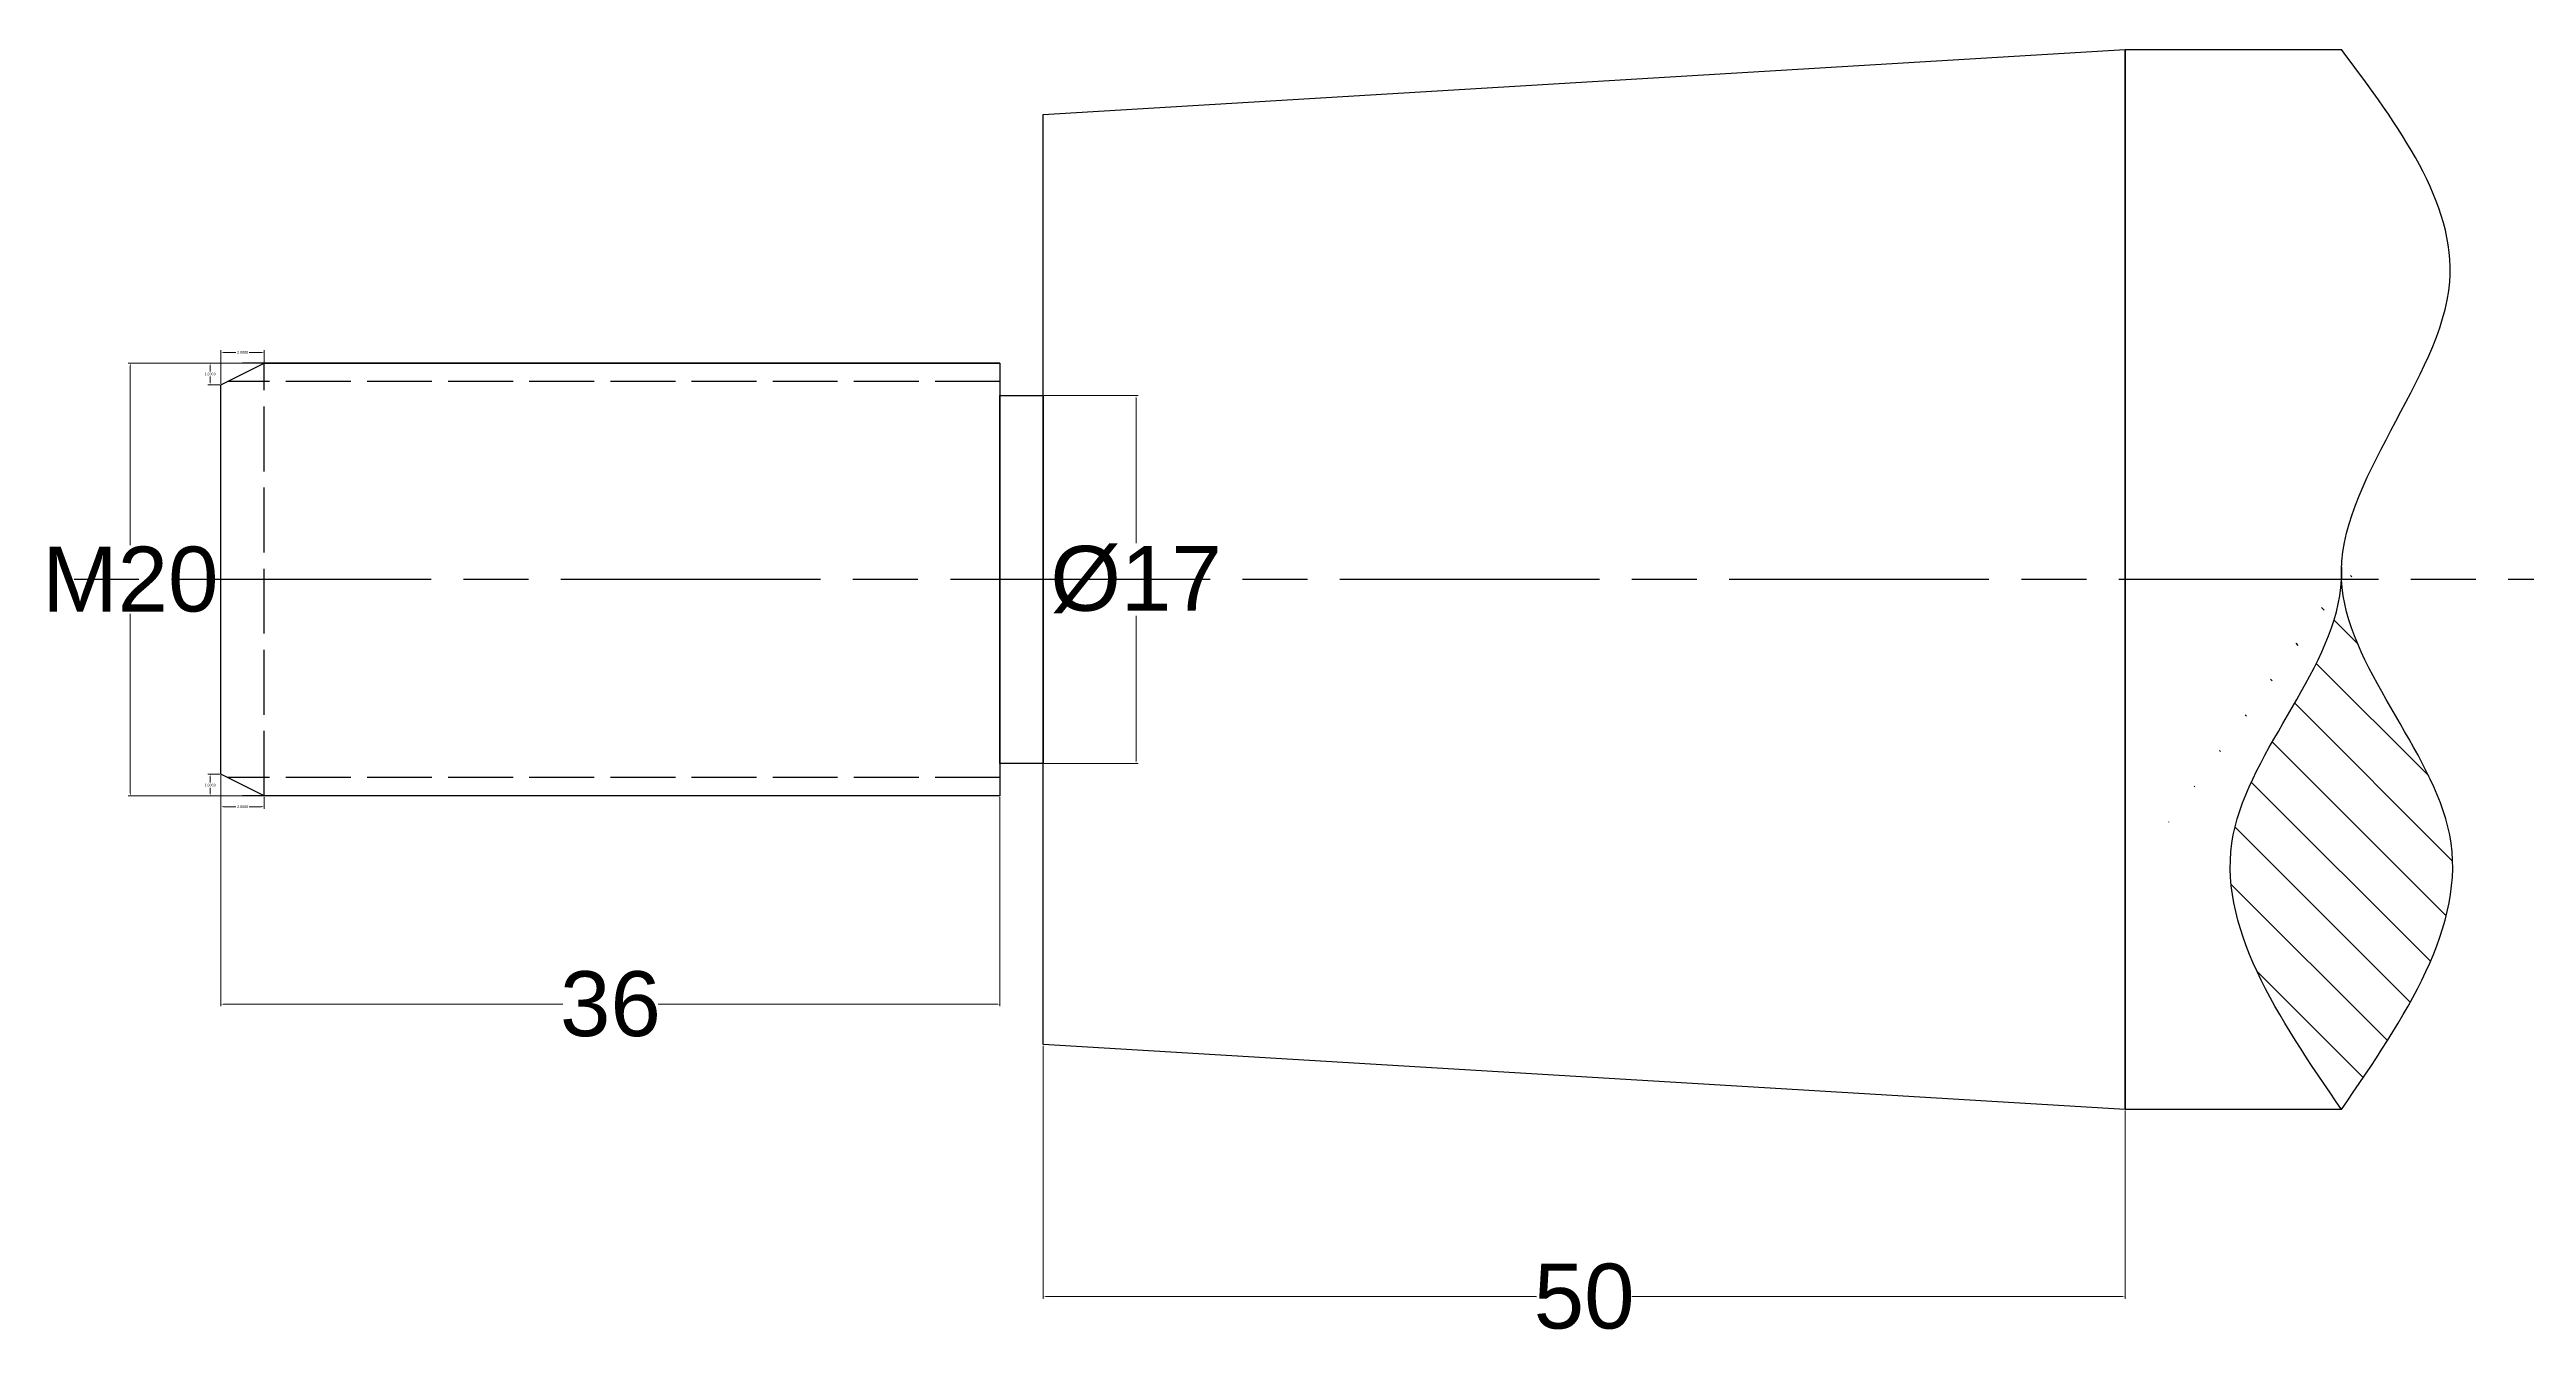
# Model space of a CAD drawing. Header units: inches. Extents: x -831 to 562, y -423 to 205.
# Drawn here: x 336 to 450.4, y 125.3 to 184.5 of the extents above; entities that cross this region are included whole.
import ezdxf

# ---------------------------------------------------------------- set-up
doc = ezdxf.new("R2010")
doc.units = ezdxf.units.IN
doc.header["$MEASUREMENT"] = 0
doc.linetypes.add('AM_ISO02W050x2', pattern=[3.75, 3, -0.75])
doc.linetypes.add('AM_ISO08W050', pattern=[18, 12, -1.5, 3, -1.5])
doc.layers.add('AM_5', color=3, linetype='Continuous', lineweight=15)
doc.styles.get("Standard").update_dxf_attribs({"font": 'arial.ttf'})
doc.dimstyles.new('AM_ANSI$0', dxfattribs={"dimtxt": 0.12, "dimasz": 0.12, "dimexe": 0.1, "dimexo": 0.05, "dimgap": 0.06, "dimtad": 0, "dimtih": 1, "dimtoh": 1, "dimdec": 4, "dimzin": 7, "dimdsep": 46, "dimtxsty": 'Standard', "dimcen": 0, "dimclrd": 256, "dimclre": 256, "dimclrt": 2, "dimadec": 0, "dimazin": 2, "dimtp": 0.1, "dimtm": 0.1, "dimtfac": 0.71, "dimtdec": 4, "dimtofl": 0, "dimtmove": 0, "dimatfit": 3, "dimfxl": 1, "dimtolj": 1, "dimtzin": 7, "dimlwd": -1, "dimlwe": -1, "dimarcsym": 1})

# ---------------------------------------------------------------- blocks, each defined once
blk = doc.blocks.new('*D25')
at = {"layer": 'AM_5', "linetype": 'ByBlock', "transparency": 16777216}
for p, q in [((343.8734070405349, 169.0246814385515), (343.8734070405349, 170.5746814385515)), ((345.8734070405349, 170.0246814385515), (345.8734070405349, 170.5746814385515)), ((343.9934070405349, 170.4746814385515), (344.5635025384885, 170.4746814385515)), ((345.7534070405349, 170.4746814385515), (345.1833115425812, 170.4746814385515))]:
    blk.add_line(p, q, dxfattribs=at)
at = {"layer": 'AM_5', "transparency": 16777216}
for points in [[(343.9934070405349, 170.4946814385515), (343.9934070405349, 170.4546814385515), (343.8734070405349, 170.4746814385515)], [(345.7534070405349, 170.4946814385515), (345.7534070405349, 170.4546814385515), (345.8734070405349, 170.4746814385515)]]:
    blk.add_solid(points, dxfattribs=at)
at = {"layer": 'Defpoints', "color": 0, "transparency": 16777216}
for p in [(345.8734070405349, 170.4746814385515), (345.8734070405349, 169.9746814385515), (343.8734070405349, 168.9746814385515)]:
    blk.add_point(p, dxfattribs=at)
at = {"layer": 'AM_5', "color": 2, "transparency": 16777216, "insert": (344.8734070405349, 170.4746814385515), "char_height": 0.12, "attachment_point": 5}
blk.add_mtext('\\A1;2.0000', dxfattribs=at)
blk = doc.blocks.new('*D26')
at = {"layer": 'AM_5', "linetype": 'ByBlock', "transparency": 16777216}
for p, q in [((345.823407040535, 169.9746814385515), (343.2734070405351, 169.9746814385515)), ((343.3734070405351, 169.8546814385515), (343.3734070405351, 169.5959501970781)), ((343.823407040535, 168.9746814385515), (343.2734070405351, 168.9746814385515)), ((343.3734070405351, 169.0946814385515), (343.3734070405351, 169.3534126800249))]:
    blk.add_line(p, q, dxfattribs=at)
at = {"layer": 'AM_5', "transparency": 16777216}
for points in [[(343.3534070405351, 169.8546814385515), (343.3934070405351, 169.8546814385515), (343.3734070405351, 169.9746814385515)], [(343.3534070405351, 169.0946814385515), (343.3934070405351, 169.0946814385515), (343.3734070405351, 168.9746814385515)]]:
    blk.add_solid(points, dxfattribs=at)
at = {"layer": 'Defpoints', "color": 0, "transparency": 16777216}
for p in [(345.873407040535, 169.9746814385515), (343.3734070405351, 168.9746814385515), (343.873407040535, 168.9746814385515)]:
    blk.add_point(p, dxfattribs=at)
at = {"layer": 'AM_5', "color": 2, "transparency": 16777216, "insert": (343.3734070405351, 169.4746814385514), "char_height": 0.12, "attachment_point": 5}
blk.add_mtext('\\A1;1.0000', dxfattribs=at)
blk = doc.blocks.new('*D27')
at = {"layer": 'AM_5', "linetype": 'ByBlock', "transparency": 16777216}
for p, q in [((343.8734070405349, 150.9246814385515), (343.8734070405349, 149.3746814385515)), ((343.9934070405349, 149.4746814385515), (344.5635025384885, 149.4746814385515)), ((345.7534070405349, 149.4746814385515), (345.1833115425812, 149.4746814385515)), ((345.8734070405349, 149.9246814385515), (345.8734070405349, 149.3746814385515))]:
    blk.add_line(p, q, dxfattribs=at)
at = {"layer": 'AM_5', "transparency": 16777216}
for points in [[(343.9934070405349, 149.4946814385515), (343.9934070405349, 149.4546814385515), (343.8734070405349, 149.4746814385515)], [(345.7534070405349, 149.4946814385515), (345.7534070405349, 149.4546814385515), (345.8734070405349, 149.4746814385515)]]:
    blk.add_solid(points, dxfattribs=at)
at = {"layer": 'Defpoints', "color": 0, "transparency": 16777216}
for p in [(343.8734070405349, 150.9746814385515), (345.8734070405349, 149.9746814385515), (345.8734070405349, 149.4746814385515)]:
    blk.add_point(p, dxfattribs=at)
at = {"layer": 'AM_5', "color": 2, "transparency": 16777216, "insert": (344.8734070405349, 149.4746814385515), "char_height": 0.12, "attachment_point": 5}
blk.add_mtext('\\A1;2.0000', dxfattribs=at)
blk = doc.blocks.new('*D28')
at = {"layer": 'AM_5', "linetype": 'ByBlock', "transparency": 16777216}
for p, q in [((343.823407040535, 150.9746814385515), (343.2734070405351, 150.9746814385515)), ((345.823407040535, 149.9746814385515), (343.2734070405351, 149.9746814385515)), ((343.3734070405351, 150.8546814385515), (343.3734070405351, 150.5959501970781)), ((343.3734070405351, 150.0946814385515), (343.3734070405351, 150.3534126800249))]:
    blk.add_line(p, q, dxfattribs=at)
at = {"layer": 'AM_5', "transparency": 16777216}
for points in [[(343.3534070405351, 150.8546814385515), (343.3934070405351, 150.8546814385515), (343.3734070405351, 150.9746814385515)], [(343.3534070405351, 150.0946814385515), (343.3934070405351, 150.0946814385515), (343.3734070405351, 149.9746814385515)]]:
    blk.add_solid(points, dxfattribs=at)
at = {"layer": 'Defpoints', "color": 0, "transparency": 16777216}
for p in [(343.3734070405351, 150.9746814385515), (343.873407040535, 150.9746814385515), (345.873407040535, 149.9746814385515)]:
    blk.add_point(p, dxfattribs=at)
at = {"layer": 'AM_5', "color": 2, "transparency": 16777216, "insert": (343.3734070405351, 150.4746814385514), "char_height": 0.12, "attachment_point": 5}
blk.add_mtext('\\A1;1.0000', dxfattribs=at)
blk = doc.blocks.new('*D66')
at = {"layer": 'AM_5', "linetype": 'ByBlock', "transparency": 16777216}
for p, q in [((343.8734070405349, 150.9246814385515), (343.8734070405349, 140.2464945705664)), ((379.8734070405349, 149.9246814385515), (379.8734070405349, 140.2464945705664)), ((343.9934070405349, 140.3464945705664), (359.6667494689114, 140.3464945705664)), ((379.7534070405349, 140.3464945705664), (364.0800646121583, 140.3464945705664))]:
    blk.add_line(p, q, dxfattribs=at)
at = {"layer": 'AM_5', "transparency": 16777216}
for points in [[(343.9934070405349, 140.3664945705664), (343.9934070405349, 140.3264945705664), (343.8734070405349, 140.3464945705664)], [(379.7534070405349, 140.3664945705664), (379.7534070405349, 140.3264945705664), (379.8734070405349, 140.3464945705664)]]:
    blk.add_solid(points, dxfattribs=at)
at = {"layer": 'Defpoints', "color": 0, "transparency": 16777216}
for p in [(343.8734070405349, 150.9746814385515), (379.8734070405349, 149.9746814385515), (343.8734070405349, 140.3464945705664)]:
    blk.add_point(p, dxfattribs=at)
at = {"layer": 'AM_5', "color": 2, "transparency": 16777216, "insert": (361.8734070405349, 140.3464945705664), "char_height": 0.12, "attachment_point": 5}
blk.add_mtext('\\A1;{\\H3;36}', dxfattribs=at)
blk = doc.blocks.new('*D67')
at = {"layer": 'AM_5', "linetype": 'ByBlock', "transparency": 16777216}
for p, q in [((381.8734070405349, 138.4246814385515), (381.8734070405349, 126.7297005297045)), ((431.8734070405349, 135.4246814385515), (431.8734070405349, 126.7297005297045)), ((381.9934070405349, 126.8297005297045), (404.6698190459919, 126.8297005297045)), ((431.7534070405349, 126.8297005297045), (409.0769950350779, 126.8297005297045))]:
    blk.add_line(p, q, dxfattribs=at)
at = {"layer": 'AM_5', "transparency": 16777216}
for points in [[(381.9934070405349, 126.8497005297045), (381.9934070405349, 126.8097005297045), (381.8734070405349, 126.8297005297045)], [(431.7534070405349, 126.8497005297045), (431.7534070405349, 126.8097005297045), (431.8734070405349, 126.8297005297045)]]:
    blk.add_solid(points, dxfattribs=at)
at = {"layer": 'Defpoints', "color": 0, "transparency": 16777216}
for p in [(381.8734070405349, 138.4746814385515), (431.8734070405349, 135.4746814385515), (381.8734070405349, 126.8297005297045)]:
    blk.add_point(p, dxfattribs=at)
at = {"layer": 'AM_5', "color": 2, "transparency": 16777216, "insert": (406.8734070405349, 126.8297005297045), "char_height": 0.12, "attachment_point": 5}
blk.add_mtext('\\A1;{\\H3;50}', dxfattribs=at)
blk = doc.blocks.new('*D68')
at = {"layer": 'AM_5', "linetype": 'ByBlock', "transparency": 16777216}
for p, q in [((381.923407040535, 168.4746814385515), (386.2644399905499, 168.4746814385515)), ((386.1644399905499, 168.3546814385515), (386.1644399905499, 161.65030217525)), ((386.1644399905499, 151.5946814385515), (386.1644399905499, 158.299060701853)), ((381.923407040535, 151.4746814385515), (386.2644399905499, 151.4746814385515))]:
    blk.add_line(p, q, dxfattribs=at)
at = {"layer": 'AM_5', "transparency": 16777216}
for points in [[(386.1444399905499, 168.3546814385515), (386.1844399905499, 168.3546814385515), (386.1644399905499, 168.4746814385515)], [(386.1444399905499, 151.5946814385515), (386.1844399905499, 151.5946814385515), (386.1644399905499, 151.4746814385515)]]:
    blk.add_solid(points, dxfattribs=at)
at = {"layer": 'Defpoints', "color": 0, "transparency": 16777216}
for p in [(381.873407040535, 168.4746814385515), (381.873407040535, 151.4746814385515), (386.1644399905499, 151.4746814385515)]:
    blk.add_point(p, dxfattribs=at)
at = {"layer": 'AM_5', "color": 2, "transparency": 16777216, "insert": (386.1644399905499, 159.9746814385514), "char_height": 0.12, "attachment_point": 5}
blk.add_mtext('\\A1;{\\H3;%%C17}', dxfattribs=at)
blk = doc.blocks.new('*D69')
at = {"layer": 'AM_5', "linetype": 'ByBlock', "transparency": 16777216}
for p, q in [((345.823407040535, 169.9746814385515), (339.5827669048711, 169.9746814385515)), ((339.6827669048711, 169.8546814385515), (339.6827669048711, 161.5664004017166)), ((339.6827669048711, 150.0946814385515), (339.6827669048711, 158.3829624753864)), ((345.823407040535, 149.9746814385515), (339.5827669048711, 149.9746814385515))]:
    blk.add_line(p, q, dxfattribs=at)
at = {"layer": 'AM_5', "transparency": 16777216}
for points in [[(339.6627669048711, 169.8546814385515), (339.7027669048711, 169.8546814385515), (339.6827669048711, 169.9746814385515)], [(339.6627669048711, 150.0946814385515), (339.7027669048711, 150.0946814385515), (339.6827669048711, 149.9746814385515)]]:
    blk.add_solid(points, dxfattribs=at)
at = {"layer": 'Defpoints', "color": 0, "transparency": 16777216}
for p in [(345.873407040535, 169.9746814385515), (339.6827669048711, 149.9746814385515), (345.873407040535, 149.9746814385515)]:
    blk.add_point(p, dxfattribs=at)
at = {"layer": 'AM_5', "color": 2, "transparency": 16777216, "insert": (339.6827669048711, 159.9746814385514), "char_height": 0.12, "attachment_point": 5}
blk.add_mtext('\\A1;{\\H3;M20}', dxfattribs=at)

msp = doc.modelspace()

# ---------------------------------------------------------------- hatches: boundary and pattern name
h = msp.add_hatch()
h.set_pattern_fill('ANSI31', color=256, scale=16, angle=90)
h.set_pattern_definition([(135, (0, 0), (-1.414213562373095, -1.414213562373095), [])])
edge = h.paths.add_edge_path()
edge.add_spline(control_points=[(441.8734070405349, 135.4746814385515), (444.7826396206396, 139.7306536074489), (450.4218983022683, 147.9804333487995), (442.0547146044743, 155.9908628266979), (441.8734070405348, 159.9746814385512)], knot_values=[0, 0, 0, 0, 13.65273195134794, 26.4644661657878, 26.4644661657878, 26.4644661657878, 26.46446616578801], degree=3, periodic=0)
edge.add_spline(control_points=[(441.8734070405342, 159.9746814385382), (441.6920994765866, 155.9908628266894), (433.3249157788043, 147.9804333487951), (438.9641744604301, 139.7306536074489), (441.8734070405349, 135.4746814385515)], knot_values=[0, 1.4210854715202e-11, 1.4210854715202e-11, 1.4210854715202e-11, 12.81173421444007, 26.46446616578801, 26.46446616578801, 26.46446616578801, 26.46446616578801], degree=3, periodic=0)

# ---------------------------------------------------------------- linework, layer by layer
for p, q in [((381.8734070405349, 181.4746814385515), (431.8734070405349, 184.4746814385515)), ((381.8734070405349, 138.4746814385515), (381.8734070405349, 181.4746814385515)), ((379.8734070405349, 169.9746814385515), (344.8734070405349, 169.9746814385515)), ((441.8734070405349, 160.5506546660718), (441.8734070405349, 159.9746814385515)), ((379.8734070405349, 149.9746814385515), (344.8734070405349, 149.9746814385515)), ((431.8734070405349, 135.4746814385515), (381.8734070405349, 138.4746814385515))]:
    msp.add_line(p, q)
at = {"linetype": 'AM_ISO02W050x2'}
for p, q in [((345.8734070405349, 149.9746814385515), (345.8734070405349, 169.9746814385515)), ((379.8734070405349, 169.1246814385515), (344.1734070405349, 169.1246814385515)), ((379.8734070405349, 150.8246814385515), (344.1734070405349, 150.8246814385515))]:
    msp.add_line(p, q, dxfattribs=at)
at = {"linetype": 'AM_ISO08W050'}
msp.add_xline((-37.9191939504328, 159.9746814385515), (-1, 0), dxfattribs=at)
for points in [[(431.8734070405349, 184.4746814385515), (431.8734070405349, 184.4746814385515), (431.8734070405349, 135.4746814385515), (431.8734070405349, 135.4746814385515)], [(379.8734070405349, 168.4746814385515), (381.8734070405349, 168.4746814385515), (381.8734070405349, 151.4746814385515), (379.8734070405349, 151.4746814385515)]]:
    msp.add_lwpolyline(points, close=True)
for points in [[(441.8734070405349, 135.4746814385515), (431.8734070405349, 135.4746814385515), (431.8734070405349, 184.4746814385515), (441.8734070405349, 184.4746814385515)], [(343.8734070405349, 151.9746814385515), (343.8734070405349, 168.9746814385515), (345.8734070405349, 169.9746814385515), (379.8734070405349, 169.9746814385515), (379.8734070405349, 149.9746814385515), (345.8734070405349, 149.9746814385515), (343.8734070405349, 150.9746814385515), (343.8734070405349, 151.9746814385515)]]:
    msp.add_lwpolyline(points)
msp.add_spline([(441.8734070405349, 135.4746814385515), (446.8734070405349, 148.1788968702638), (441.8734070405349, 159.9746814385515), (446.8734070405349, 173.7385095754381), (441.8734070405349, 184.4746814385515)], degree=3)
msp.add_open_spline([(441.8734070405349, 135.4746814385515), (438.9641744604301, 139.7306536074489), (433.3249157788013, 147.9804333487996), (441.8870695204364, 156.1775198719953), (441.8818963700248, 160.3584338005571), (441.8734070405347, 160.5506546660721)], degree=3, knots=[0, 0, 0, 0, 13.65273195134794, 26.46446616578801, 27.08113460703774, 27.08113460703774, 27.08113460703774, 27.08113460703774])

# ---------------------------------------------------------------- dimensions: what is measured, and where the dimension line sits
at = {"layer": 'AM_5'}
for base, p1, p2, angle, picture, middle in [((345.8734070405349, 170.4746814385515), (343.8734070405349, 168.9746814385515), (345.8734070405349, 169.9746814385515), 1.141101885463838e-14, '*D25', (344.8734070405349, 170.4746814385515)), ((343.3734070405351, 168.9746814385515), (345.8734070405349, 169.9746814385515), (343.8734070405349, 168.9746814385515), 90.00000000000001, '*D26', (343.3734070405351, 169.4746814385514)), ((343.3734070405351, 150.9746814385515), (345.8734070405349, 149.9746814385515), (343.8734070405349, 150.9746814385515), 90.00000000000001, '*D28', (343.3734070405351, 150.4746814385514)), ((345.8734070405349, 149.4746814385515), (343.8734070405349, 150.9746814385515), (345.8734070405349, 149.9746814385515), 1.141101885463838e-14, '*D27', (344.8734070405349, 149.4746814385515))]:
    dim = msp.add_linear_dim(base=base, p1=p1, p2=p2, angle=angle, dimstyle='AM_ANSI$0', dxfattribs=at)
    dim.commit()
    dim.dimension.update_dxf_attribs({"geometry": picture, "text_midpoint": middle})
for base, p1, p2, angle, text, picture, middle in [((339.6827669048711, 149.9746814385515), (345.8734070405349, 169.9746814385515), (345.8734070405349, 149.9746814385515), 90.00000000000001, '{\\H3;M20}', '*D69', (339.6827669048711, 159.9746814385514)), ((386.1644399905499, 151.4746814385515), (381.8734070405349, 168.4746814385515), (381.8734070405349, 151.4746814385515), 90.00000000000006, '{\\H3;%%C17}', '*D68', (386.1644399905499, 159.9746814385514)), ((343.8734070405349, 140.3464945705664), (379.8734070405349, 149.9746814385515), (343.8734070405349, 150.9746814385515), 1.141101885463838e-14, '{\\H3;36}', '*D66', (361.8734070405349, 140.3464945705664)), ((381.8734070405349, 126.8297005297045), (431.8734070405349, 135.4746814385515), (381.8734070405349, 138.4746814385515), 1.141101885463838e-14, '{\\H3;50}', '*D67', (406.8734070405349, 126.8297005297045))]:
    dim = msp.add_linear_dim(base=base, p1=p1, p2=p2, angle=angle, text=text, dimstyle='AM_ANSI$0', override={"dimpost": ''}, dxfattribs=at)
    dim.commit()
    dim.dimension.update_dxf_attribs({"geometry": picture, "text_midpoint": middle})

doc.saveas('drawing.dxf')
